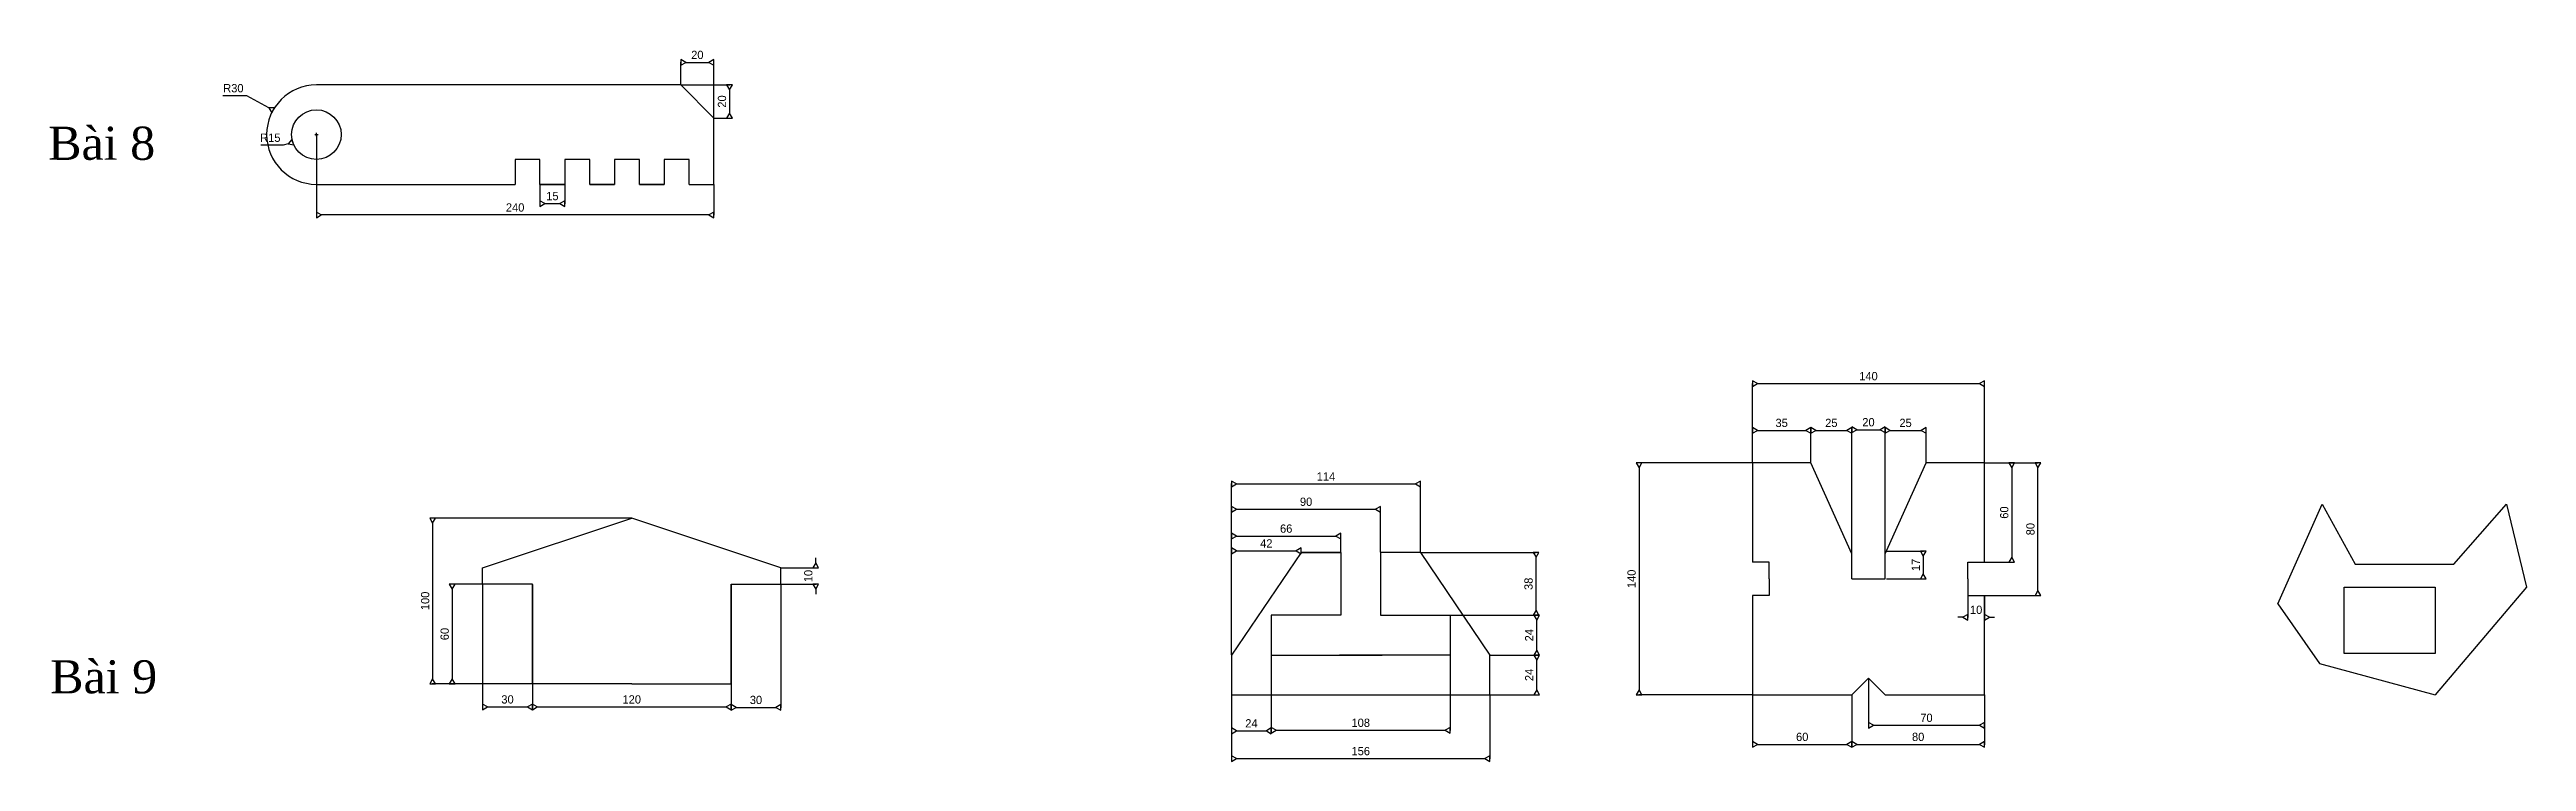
# Model space of a CAD drawing. Header units: inches. Extents: x 90 to 18020, y 90 to 97676.
# Drawn here: x 6148 to 7644, y 95102 to 95532 of the extents above; entities that cross this region are included whole.
import ezdxf

# ---------------------------------------------------------------- set-up
doc = ezdxf.new("R2010")
doc.units = ezdxf.units.IN
doc.header["$MEASUREMENT"] = 0
doc.layers.add('Line1', color=7, linetype='Continuous', lineweight=30)
doc.styles.add('Text1', font='times.ttf')
doc.dimstyles.new('Style1', dxfattribs={"dimtxt": 5, "dimasz": 3, "dimexe": 0.18, "dimexo": 0.0625, "dimgap": 2, "dimtad": 1, "dimtoh": 1, "dimdec": 0, "dimzin": 0, "dimdsep": 46, "dimtxsty": 'Standard', "dimblk": 'DATUMBLANK', "dimcen": 1, "dimadec": 0, "dimazin": 0, "dimtfac": 1, "dimtdec": 0, "dimtofl": 0, "dimtmove": 0, "dimatfit": 1, "dimfxl": 1, "dimtolj": 1, "dimtzin": 0, "dimarcsym": 2})

msp = doc.modelspace()

# ---------------------------------------------------------------- texts
at = {"color": 2, "style": 'Text1'}
for s, p in [('Bài 8', (6147.5, 95465.5)), ('Bài 9', (6148.7, 95143.5))]:
    msp.add_text(s, height=20, dxfattribs=at).set_placement(p)

# ---------------------------------------------------------------- blocks, each defined once
blk = doc.blocks.new('_DatumBlank')
at = {"color": 0, "linetype": 'ByBlock', "lineweight": -2}
for p, q in [((0, 0.58), (-1, 0)), ((-1, 0), (0, -0.58)), ((0, -0.58), (0, 0.58))]:
    blk.add_line(p, q, dxfattribs=at)
blk = doc.blocks.new('*D79')
at = {"color": 0, "lineweight": -2, "transparency": 16777216}
for p, q in [((6610.9, 95222.3), (6610.9, 95225.3)), ((6589.8, 95219.3), (6611.1, 95219.3)), ((6589.8, 95209.3), (6611.1, 95209.3)), ((6610.9, 95206.3), (6610.9, 95203.3))]:
    blk.add_line(p, q, dxfattribs=at)
at = {"layer": 'Defpoints', "color": 0, "transparency": 16777216}
for p in [(6589.8, 95219.3), (6589.8, 95209.3), (6610.9, 95219.3)]:
    blk.add_point(p, dxfattribs=at)
at = {"color": 0, "lineweight": -2, "transparency": 16777216, "xscale": 3, "yscale": 3, "zscale": 3}
for p, rotation in [((6610.9, 95219.3), 270), ((6610.9, 95209.3), 90)]:
    blk.add_blockref('_DatumBlank', p, dxfattribs=dict(at, rotation=rotation))
at = {"color": 0, "transparency": 16777216, "insert": (6606.4, 95214.3), "char_height": 5, "attachment_point": 5, "rotation": 90}
blk.add_mtext('\\A1;10', dxfattribs=at)
blk = doc.blocks.new('*D80')
at = {"color": 0, "lineweight": -2, "transparency": 16777216}
for p, q in [((6559.8, 95209.2), (6559.8, 95134.8)), ((6589.8, 95209.2), (6589.8, 95134.8)), ((6562.8, 95135), (6586.8, 95135))]:
    blk.add_line(p, q, dxfattribs=at)
at = {"layer": 'Defpoints', "color": 0, "transparency": 16777216}
for p in [(6559.8, 95209.3), (6589.8, 95209.3), (6589.8, 95135)]:
    blk.add_point(p, dxfattribs=at)
at = {"color": 0, "lineweight": -2, "transparency": 16777216, "xscale": 3, "yscale": 3, "zscale": 3, "rotation": 180}
blk.add_blockref('_DatumBlank', (6559.8, 95135), dxfattribs=at)
at = {"color": 0, "lineweight": -2, "transparency": 16777216, "xscale": 3, "yscale": 3, "zscale": 3}
blk.add_blockref('_DatumBlank', (6589.8, 95135), dxfattribs=at)
at = {"color": 0, "transparency": 16777216, "insert": (6574.8, 95139.5), "char_height": 5, "attachment_point": 5}
blk.add_mtext('\\A1;30', dxfattribs=at)
blk = doc.blocks.new('*D81')
at = {"color": 0, "lineweight": -2, "transparency": 16777216}
for p, q in [((6439.8, 95149.2), (6439.8, 95135.2)), ((6559.8, 95149.2), (6559.8, 95135.2)), ((6442.8, 95135.3), (6556.8, 95135.3))]:
    blk.add_line(p, q, dxfattribs=at)
at = {"layer": 'Defpoints', "color": 0, "transparency": 16777216}
for p in [(6439.8, 95149.3), (6559.8, 95149.3), (6559.8, 95135.3)]:
    blk.add_point(p, dxfattribs=at)
at = {"color": 0, "lineweight": -2, "transparency": 16777216, "xscale": 3, "yscale": 3, "zscale": 3, "rotation": 180}
blk.add_blockref('_DatumBlank', (6439.8, 95135.3), dxfattribs=at)
at = {"color": 0, "lineweight": -2, "transparency": 16777216, "xscale": 3, "yscale": 3, "zscale": 3}
blk.add_blockref('_DatumBlank', (6559.8, 95135.3), dxfattribs=at)
at = {"color": 0, "transparency": 16777216, "insert": (6499.8, 95139.8), "char_height": 5, "attachment_point": 5}
blk.add_mtext('\\A1;120', dxfattribs=at)
blk = doc.blocks.new('*D82')
at = {"color": 0, "lineweight": -2, "transparency": 16777216}
for p, q in [((6439.7, 95209.3), (6391.2, 95209.3)), ((6391.4, 95206.3), (6391.4, 95152.3)), ((6439.7, 95149.3), (6391.2, 95149.3))]:
    blk.add_line(p, q, dxfattribs=at)
at = {"layer": 'Defpoints', "color": 0, "transparency": 16777216}
for p in [(6439.8, 95209.3), (6391.4, 95149.3), (6439.8, 95149.3)]:
    blk.add_point(p, dxfattribs=at)
at = {"color": 0, "lineweight": -2, "transparency": 16777216, "xscale": 3, "yscale": 3, "zscale": 3}
for p, rotation in [((6391.4, 95209.3), 90), ((6391.4, 95149.3), 270)]:
    blk.add_blockref('_DatumBlank', p, dxfattribs=dict(at, rotation=rotation))
at = {"color": 0, "transparency": 16777216, "insert": (6386.9, 95179.3), "char_height": 5, "attachment_point": 5, "rotation": 90}
blk.add_mtext('\\A1;60', dxfattribs=at)
blk = doc.blocks.new('*D83')
at = {"color": 0, "lineweight": -2, "transparency": 16777216}
for p, q in [((6499.7, 95249.3), (6379.4, 95249.3)), ((6379.6, 95246.3), (6379.6, 95152.3)), ((6499.7, 95149.3), (6379.4, 95149.3))]:
    blk.add_line(p, q, dxfattribs=at)
at = {"layer": 'Defpoints', "color": 0, "transparency": 16777216}
for p in [(6499.8, 95249.3), (6379.6, 95149.3), (6499.8, 95149.3)]:
    blk.add_point(p, dxfattribs=at)
at = {"color": 0, "lineweight": -2, "transparency": 16777216, "xscale": 3, "yscale": 3, "zscale": 3}
for p, rotation in [((6379.6, 95249.3), 90), ((6379.6, 95149.3), 270)]:
    blk.add_blockref('_DatumBlank', p, dxfattribs=dict(at, rotation=rotation))
at = {"color": 0, "transparency": 16777216, "insert": (6375.1, 95199.3), "char_height": 5, "attachment_point": 5, "rotation": 90}
blk.add_mtext('\\A1;100', dxfattribs=at)
blk = doc.blocks.new('*D84')
at = {"color": 0, "lineweight": -2, "transparency": 16777216}
for p, q in [((6409.8, 95209.2), (6409.8, 95135.2)), ((6439.8, 95209.2), (6439.8, 95135.2)), ((6412.8, 95135.3), (6436.8, 95135.3))]:
    blk.add_line(p, q, dxfattribs=at)
at = {"layer": 'Defpoints', "color": 0, "transparency": 16777216}
for p in [(6409.8, 95209.3), (6439.8, 95209.3), (6439.8, 95135.3)]:
    blk.add_point(p, dxfattribs=at)
at = {"color": 0, "lineweight": -2, "transparency": 16777216, "xscale": 3, "yscale": 3, "zscale": 3, "rotation": 180}
blk.add_blockref('_DatumBlank', (6409.8, 95135.3), dxfattribs=at)
at = {"color": 0, "lineweight": -2, "transparency": 16777216, "xscale": 3, "yscale": 3, "zscale": 3}
blk.add_blockref('_DatumBlank', (6439.8, 95135.3), dxfattribs=at)
at = {"color": 0, "transparency": 16777216, "insert": (6424.8, 95139.8), "char_height": 5, "attachment_point": 5}
blk.add_mtext('\\A1;30', dxfattribs=at)
blk = doc.blocks.new('*D85')
at = {"color": 0, "lineweight": -2, "transparency": 16777216}
for p, q in [((6861.9, 95166.7), (6861.9, 95270.1)), ((6864.9, 95269.9), (6972.9, 95269.9)), ((6975.9, 95228.7), (6975.9, 95270.1))]:
    blk.add_line(p, q, dxfattribs=at)
at = {"layer": 'Defpoints', "color": 0, "transparency": 16777216}
for p in [(6975.9, 95269.9), (6975.9, 95228.6), (6861.9, 95166.6)]:
    blk.add_point(p, dxfattribs=at)
at = {"color": 0, "lineweight": -2, "transparency": 16777216, "xscale": 3, "yscale": 3, "zscale": 3, "rotation": 180}
blk.add_blockref('_DatumBlank', (6861.9, 95269.9), dxfattribs=at)
at = {"color": 0, "lineweight": -2, "transparency": 16777216, "xscale": 3, "yscale": 3, "zscale": 3}
blk.add_blockref('_DatumBlank', (6975.9, 95269.9), dxfattribs=at)
at = {"color": 0, "transparency": 16777216, "insert": (6918.9, 95274.4), "char_height": 5, "attachment_point": 5}
blk.add_mtext('\\A1;114', dxfattribs=at)
blk = doc.blocks.new('*D86')
at = {"color": 0, "lineweight": -2, "transparency": 16777216}
for p, q in [((6861.9, 95166.7), (6861.9, 95254.8)), ((6864.9, 95254.6), (6948.9, 95254.6)), ((6951.9, 95228.7), (6951.9, 95254.8))]:
    blk.add_line(p, q, dxfattribs=at)
at = {"layer": 'Defpoints', "color": 0, "transparency": 16777216}
for p in [(6951.9, 95254.6), (6951.9, 95228.6), (6861.9, 95166.6)]:
    blk.add_point(p, dxfattribs=at)
at = {"color": 0, "lineweight": -2, "transparency": 16777216, "xscale": 3, "yscale": 3, "zscale": 3, "rotation": 180}
blk.add_blockref('_DatumBlank', (6861.9, 95254.6), dxfattribs=at)
at = {"color": 0, "lineweight": -2, "transparency": 16777216, "xscale": 3, "yscale": 3, "zscale": 3}
blk.add_blockref('_DatumBlank', (6951.9, 95254.6), dxfattribs=at)
at = {"color": 0, "transparency": 16777216, "insert": (6906.9, 95259.1), "char_height": 5, "attachment_point": 5}
blk.add_mtext('\\A1;90', dxfattribs=at)
blk = doc.blocks.new('*D87')
at = {"color": 0, "lineweight": -2, "transparency": 16777216}
for p, q in [((6861.9, 95166.7), (6861.9, 95238.6)), ((6864.9, 95238.4), (6924.9, 95238.4)), ((6927.9, 95228.7), (6927.9, 95238.6))]:
    blk.add_line(p, q, dxfattribs=at)
at = {"layer": 'Defpoints', "color": 0, "transparency": 16777216}
for p in [(6927.9, 95238.4), (6927.9, 95228.6), (6861.9, 95166.6)]:
    blk.add_point(p, dxfattribs=at)
at = {"color": 0, "lineweight": -2, "transparency": 16777216, "xscale": 3, "yscale": 3, "zscale": 3, "rotation": 180}
blk.add_blockref('_DatumBlank', (6861.9, 95238.4), dxfattribs=at)
at = {"color": 0, "lineweight": -2, "transparency": 16777216, "xscale": 3, "yscale": 3, "zscale": 3}
blk.add_blockref('_DatumBlank', (6927.9, 95238.4), dxfattribs=at)
at = {"color": 0, "transparency": 16777216, "insert": (6894.9, 95242.9), "char_height": 5, "attachment_point": 5}
blk.add_mtext('\\A1;66', dxfattribs=at)
blk = doc.blocks.new('*D88')
at = {"color": 0, "lineweight": -2, "transparency": 16777216}
for p, q in [((6861.9, 95166.7), (6861.9, 95229.7)), ((6864.9, 95229.5), (6900.9, 95229.5)), ((6903.9, 95228.7), (6903.9, 95229.7))]:
    blk.add_line(p, q, dxfattribs=at)
at = {"layer": 'Defpoints', "color": 0, "transparency": 16777216}
for p in [(6903.9, 95229.5), (6903.9, 95228.6), (6861.9, 95166.6)]:
    blk.add_point(p, dxfattribs=at)
at = {"color": 0, "lineweight": -2, "transparency": 16777216, "xscale": 3, "yscale": 3, "zscale": 3, "rotation": 180}
blk.add_blockref('_DatumBlank', (6861.9, 95229.5), dxfattribs=at)
at = {"color": 0, "lineweight": -2, "transparency": 16777216, "xscale": 3, "yscale": 3, "zscale": 3}
blk.add_blockref('_DatumBlank', (6903.9, 95229.5), dxfattribs=at)
at = {"color": 0, "transparency": 16777216, "insert": (6882.9, 95234), "char_height": 5, "attachment_point": 5}
blk.add_mtext('\\A1;42', dxfattribs=at)
blk = doc.blocks.new('*D89')
at = {"color": 0, "lineweight": -2, "transparency": 16777216}
for p, q in [((6885.9, 95166.6), (6885.9, 95120.7)), ((6861.9, 95142.6), (6861.9, 95120.7)), ((6864.9, 95120.9), (6882.9, 95120.9))]:
    blk.add_line(p, q, dxfattribs=at)
at = {"layer": 'Defpoints', "color": 0, "transparency": 16777216}
for p in [(6885.9, 95166.6), (6861.9, 95142.6), (6885.9, 95120.9)]:
    blk.add_point(p, dxfattribs=at)
at = {"color": 0, "lineweight": -2, "transparency": 16777216, "xscale": 3, "yscale": 3, "zscale": 3, "rotation": 180}
blk.add_blockref('_DatumBlank', (6861.9, 95120.9), dxfattribs=at)
at = {"color": 0, "lineweight": -2, "transparency": 16777216, "xscale": 3, "yscale": 3, "zscale": 3}
blk.add_blockref('_DatumBlank', (6885.9, 95120.9), dxfattribs=at)
at = {"color": 0, "transparency": 16777216, "insert": (6873.9, 95125.4), "char_height": 5, "attachment_point": 5}
blk.add_mtext('\\A1;24', dxfattribs=at)
blk = doc.blocks.new('*D90')
at = {"color": 0, "lineweight": -2, "transparency": 16777216}
for p, q in [((6885.9, 95166.6), (6885.9, 95121.1)), ((6993.9, 95166.6), (6993.9, 95121.1)), ((6888.9, 95121.2), (6990.9, 95121.2))]:
    blk.add_line(p, q, dxfattribs=at)
at = {"layer": 'Defpoints', "color": 0, "transparency": 16777216}
for p in [(6885.9, 95166.6), (6993.9, 95166.6), (6993.9, 95121.2)]:
    blk.add_point(p, dxfattribs=at)
at = {"color": 0, "lineweight": -2, "transparency": 16777216, "xscale": 3, "yscale": 3, "zscale": 3, "rotation": 180}
blk.add_blockref('_DatumBlank', (6885.9, 95121.2), dxfattribs=at)
at = {"color": 0, "lineweight": -2, "transparency": 16777216, "xscale": 3, "yscale": 3, "zscale": 3}
blk.add_blockref('_DatumBlank', (6993.9, 95121.2), dxfattribs=at)
at = {"color": 0, "transparency": 16777216, "insert": (6939.9, 95125.7), "char_height": 5, "attachment_point": 5}
blk.add_mtext('\\A1;108', dxfattribs=at)
blk = doc.blocks.new('*D91')
at = {"color": 0, "lineweight": -2, "transparency": 16777216}
for p, q in [((6861.9, 95142.6), (6861.9, 95103.9)), ((7017.9, 95142.6), (7017.9, 95103.9)), ((6864.9, 95104.1), (7014.9, 95104.1))]:
    blk.add_line(p, q, dxfattribs=at)
at = {"layer": 'Defpoints', "color": 0, "transparency": 16777216}
for p in [(6861.9, 95142.6), (7017.9, 95142.6), (7017.9, 95104.1)]:
    blk.add_point(p, dxfattribs=at)
at = {"color": 0, "lineweight": -2, "transparency": 16777216, "xscale": 3, "yscale": 3, "zscale": 3, "rotation": 180}
blk.add_blockref('_DatumBlank', (6861.9, 95104.1), dxfattribs=at)
at = {"color": 0, "lineweight": -2, "transparency": 16777216, "xscale": 3, "yscale": 3, "zscale": 3}
blk.add_blockref('_DatumBlank', (7017.9, 95104.1), dxfattribs=at)
at = {"color": 0, "transparency": 16777216, "insert": (6939.9, 95108.6), "char_height": 5, "attachment_point": 5}
blk.add_mtext('\\A1;156', dxfattribs=at)
blk = doc.blocks.new('*D92')
at = {"color": 0, "lineweight": -2, "transparency": 16777216}
for p, q in [((7018, 95166.6), (7046.3, 95166.6)), ((7046.1, 95145.6), (7046.1, 95163.6)), ((7018, 95142.6), (7046.3, 95142.6))]:
    blk.add_line(p, q, dxfattribs=at)
at = {"layer": 'Defpoints', "color": 0, "transparency": 16777216}
for p in [(7017.9, 95166.6), (7046.1, 95166.6), (7017.9, 95142.6)]:
    blk.add_point(p, dxfattribs=at)
at = {"color": 0, "lineweight": -2, "transparency": 16777216, "xscale": 3, "yscale": 3, "zscale": 3}
for p, rotation in [((7046.1, 95166.6), 90), ((7046.1, 95142.6), 270)]:
    blk.add_blockref('_DatumBlank', p, dxfattribs=dict(at, rotation=rotation))
at = {"color": 0, "transparency": 16777216, "insert": (7041.6, 95154.6), "char_height": 5, "attachment_point": 5, "rotation": 90}
blk.add_mtext('\\A1;24', dxfattribs=at)
blk = doc.blocks.new('*D93')
at = {"color": 0, "lineweight": -2, "transparency": 16777216}
for p, q in [((6994, 95190.6), (7046.3, 95190.6)), ((7046.1, 95169.6), (7046.1, 95187.6)), ((7018, 95166.6), (7046.3, 95166.6))]:
    blk.add_line(p, q, dxfattribs=at)
at = {"layer": 'Defpoints', "color": 0, "transparency": 16777216}
for p in [(6993.9, 95190.6), (7046.1, 95190.6), (7017.9, 95166.6)]:
    blk.add_point(p, dxfattribs=at)
at = {"color": 0, "lineweight": -2, "transparency": 16777216, "xscale": 3, "yscale": 3, "zscale": 3}
for p, rotation in [((7046.1, 95190.6), 90), ((7046.1, 95166.6), 270)]:
    blk.add_blockref('_DatumBlank', p, dxfattribs=dict(at, rotation=rotation))
at = {"color": 0, "transparency": 16777216, "insert": (7041.6, 95178.6), "char_height": 5, "attachment_point": 5, "rotation": 90}
blk.add_mtext('\\A1;24', dxfattribs=at)
blk = doc.blocks.new('*D94')
at = {"color": 0, "lineweight": -2, "transparency": 16777216}
for p, q in [((6976, 95228.6), (7045.8, 95228.6)), ((7045.7, 95193.6), (7045.7, 95225.6)), ((6994, 95190.6), (7045.8, 95190.6))]:
    blk.add_line(p, q, dxfattribs=at)
at = {"layer": 'Defpoints', "color": 0, "transparency": 16777216}
for p in [(6975.9, 95228.6), (7045.7, 95228.6), (6993.9, 95190.6)]:
    blk.add_point(p, dxfattribs=at)
at = {"color": 0, "lineweight": -2, "transparency": 16777216, "xscale": 3, "yscale": 3, "zscale": 3}
for p, rotation in [((7045.7, 95228.6), 90), ((7045.7, 95190.6), 270)]:
    blk.add_blockref('_DatumBlank', p, dxfattribs=dict(at, rotation=rotation))
at = {"color": 0, "transparency": 16777216, "insert": (7041.2, 95209.6), "char_height": 5, "attachment_point": 5, "rotation": 90}
blk.add_mtext('\\A1;38', dxfattribs=at)
blk = doc.blocks.new('*D95')
at = {"color": 0, "lineweight": -2, "transparency": 16777216}
for p, q in [((7176.4, 95142.6), (7176.4, 95112.5)), ((7236.4, 95142.6), (7236.4, 95112.5)), ((7179.4, 95112.7), (7233.4, 95112.7))]:
    blk.add_line(p, q, dxfattribs=at)
at = {"layer": 'Defpoints', "color": 0, "transparency": 16777216}
for p in [(7176.4, 95142.6), (7236.4, 95142.6), (7236.4, 95112.7)]:
    blk.add_point(p, dxfattribs=at)
at = {"color": 0, "lineweight": -2, "transparency": 16777216, "xscale": 3, "yscale": 3, "zscale": 3, "rotation": 180}
blk.add_blockref('_DatumBlank', (7176.4, 95112.7), dxfattribs=at)
at = {"color": 0, "lineweight": -2, "transparency": 16777216, "xscale": 3, "yscale": 3, "zscale": 3}
blk.add_blockref('_DatumBlank', (7236.4, 95112.7), dxfattribs=at)
at = {"color": 0, "transparency": 16777216, "insert": (7206.4, 95117.2), "char_height": 5, "attachment_point": 5}
blk.add_mtext('\\A1;60', dxfattribs=at)
blk = doc.blocks.new('*D96')
at = {"color": 0, "lineweight": -2, "transparency": 16777216}
for p, q in [((7236.4, 95142.6), (7236.4, 95112.5)), ((7316.4, 95142.6), (7316.4, 95112.5)), ((7239.4, 95112.7), (7313.4, 95112.7))]:
    blk.add_line(p, q, dxfattribs=at)
at = {"layer": 'Defpoints', "color": 0, "transparency": 16777216}
for p in [(7236.4, 95142.6), (7316.4, 95142.6), (7316.4, 95112.7)]:
    blk.add_point(p, dxfattribs=at)
at = {"color": 0, "lineweight": -2, "transparency": 16777216, "xscale": 3, "yscale": 3, "zscale": 3, "rotation": 180}
blk.add_blockref('_DatumBlank', (7236.4, 95112.7), dxfattribs=at)
at = {"color": 0, "lineweight": -2, "transparency": 16777216, "xscale": 3, "yscale": 3, "zscale": 3}
blk.add_blockref('_DatumBlank', (7316.4, 95112.7), dxfattribs=at)
at = {"color": 0, "transparency": 16777216, "insert": (7276.4, 95117.2), "char_height": 5, "attachment_point": 5}
blk.add_mtext('\\A1;80', dxfattribs=at)
blk = doc.blocks.new('*D97')
at = {"color": 0, "lineweight": -2, "transparency": 16777216}
for p, q in [((7246.4, 95152.6), (7246.4, 95124)), ((7316.4, 95142.6), (7316.4, 95124)), ((7249.4, 95124.2), (7313.4, 95124.2))]:
    blk.add_line(p, q, dxfattribs=at)
at = {"layer": 'Defpoints', "color": 0, "transparency": 16777216}
for p in [(7246.4, 95152.6), (7316.4, 95142.6), (7316.4, 95124.2)]:
    blk.add_point(p, dxfattribs=at)
at = {"color": 0, "lineweight": -2, "transparency": 16777216, "xscale": 3, "yscale": 3, "zscale": 3, "rotation": 180}
blk.add_blockref('_DatumBlank', (7246.4, 95124.2), dxfattribs=at)
at = {"color": 0, "lineweight": -2, "transparency": 16777216, "xscale": 3, "yscale": 3, "zscale": 3}
blk.add_blockref('_DatumBlank', (7316.4, 95124.2), dxfattribs=at)
at = {"color": 0, "transparency": 16777216, "insert": (7281.4, 95128.7), "char_height": 5, "attachment_point": 5}
blk.add_mtext('\\A1;70', dxfattribs=at)
blk = doc.blocks.new('*D98')
at = {"color": 0, "lineweight": -2, "transparency": 16777216}
for p, q in [((7176.3, 95282.6), (7107.7, 95282.6)), ((7107.9, 95279.6), (7107.9, 95145.6)), ((7176.3, 95142.6), (7107.7, 95142.6))]:
    blk.add_line(p, q, dxfattribs=at)
at = {"layer": 'Defpoints', "color": 0, "transparency": 16777216}
for p in [(7176.4, 95282.6), (7107.9, 95142.6), (7176.4, 95142.6)]:
    blk.add_point(p, dxfattribs=at)
at = {"color": 0, "lineweight": -2, "transparency": 16777216, "xscale": 3, "yscale": 3, "zscale": 3}
for p, rotation in [((7107.9, 95282.6), 90), ((7107.9, 95142.6), 270)]:
    blk.add_blockref('_DatumBlank', p, dxfattribs=dict(at, rotation=rotation))
at = {"color": 0, "transparency": 16777216, "insert": (7103.4, 95212.6), "char_height": 5, "attachment_point": 5, "rotation": 90}
blk.add_mtext('\\A1;140', dxfattribs=at)
blk = doc.blocks.new('*D99')
at = {"color": 0, "lineweight": -2, "transparency": 16777216}
for p, q in [((7176.4, 95282.7), (7176.4, 95330.6)), ((7179.4, 95330.4), (7313.4, 95330.4)), ((7316.4, 95282.7), (7316.4, 95330.6))]:
    blk.add_line(p, q, dxfattribs=at)
at = {"layer": 'Defpoints', "color": 0, "transparency": 16777216}
for p in [(7316.4, 95330.4), (7176.4, 95282.6), (7316.4, 95282.6)]:
    blk.add_point(p, dxfattribs=at)
at = {"color": 0, "lineweight": -2, "transparency": 16777216, "xscale": 3, "yscale": 3, "zscale": 3, "rotation": 180}
blk.add_blockref('_DatumBlank', (7176.4, 95330.4), dxfattribs=at)
at = {"color": 0, "lineweight": -2, "transparency": 16777216, "xscale": 3, "yscale": 3, "zscale": 3}
blk.add_blockref('_DatumBlank', (7316.4, 95330.4), dxfattribs=at)
at = {"color": 0, "transparency": 16777216, "insert": (7246.4, 95334.9), "char_height": 5, "attachment_point": 5}
blk.add_mtext('\\A1;140', dxfattribs=at)
blk = doc.blocks.new('*D100')
at = {"color": 0, "lineweight": -2, "transparency": 16777216}
for p, q in [((7236.4, 95227.7), (7236.4, 95302.8)), ((7239.4, 95302.6), (7253.4, 95302.6)), ((7256.4, 95227.7), (7256.4, 95302.8))]:
    blk.add_line(p, q, dxfattribs=at)
at = {"layer": 'Defpoints', "color": 0, "transparency": 16777216}
for p in [(7256.4, 95302.6), (7236.4, 95227.6), (7256.4, 95227.6)]:
    blk.add_point(p, dxfattribs=at)
at = {"color": 0, "lineweight": -2, "transparency": 16777216, "xscale": 3, "yscale": 3, "zscale": 3, "rotation": 180}
blk.add_blockref('_DatumBlank', (7236.4, 95302.6), dxfattribs=at)
at = {"color": 0, "lineweight": -2, "transparency": 16777216, "xscale": 3, "yscale": 3, "zscale": 3}
blk.add_blockref('_DatumBlank', (7256.4, 95302.6), dxfattribs=at)
at = {"color": 0, "transparency": 16777216, "insert": (7246.4, 95307.1), "char_height": 5, "attachment_point": 5}
blk.add_mtext('\\A1;20', dxfattribs=at)
blk = doc.blocks.new('*D101')
at = {"color": 0, "lineweight": -2, "transparency": 16777216}
for p, q in [((7176.4, 95282.7), (7176.4, 95302.4)), ((7179.4, 95302.2), (7208.6, 95302.2)), ((7211.6, 95282.7), (7211.6, 95302.4))]:
    blk.add_line(p, q, dxfattribs=at)
at = {"layer": 'Defpoints', "color": 0, "transparency": 16777216}
for p in [(7211.6, 95302.2), (7176.4, 95282.6), (7211.6, 95282.6)]:
    blk.add_point(p, dxfattribs=at)
at = {"color": 0, "lineweight": -2, "transparency": 16777216, "xscale": 3, "yscale": 3, "zscale": 3, "rotation": 180}
blk.add_blockref('_DatumBlank', (7176.4, 95302.2), dxfattribs=at)
at = {"color": 0, "lineweight": -2, "transparency": 16777216, "xscale": 3, "yscale": 3, "zscale": 3}
blk.add_blockref('_DatumBlank', (7211.6, 95302.2), dxfattribs=at)
at = {"color": 0, "transparency": 16777216, "insert": (7194, 95306.7), "char_height": 5, "attachment_point": 5}
blk.add_mtext('\\A1;35', dxfattribs=at)
blk = doc.blocks.new('*D102')
at = {"color": 0, "lineweight": -2, "transparency": 16777216}
for p, q in [((7211.6, 95282.7), (7211.6, 95302.4)), ((7214.6, 95302.2), (7233.4, 95302.2)), ((7236.4, 95212.7), (7236.4, 95302.4))]:
    blk.add_line(p, q, dxfattribs=at)
at = {"layer": 'Defpoints', "color": 0, "transparency": 16777216}
for p in [(7236.4, 95302.2), (7211.6, 95282.6), (7236.4, 95212.6)]:
    blk.add_point(p, dxfattribs=at)
at = {"color": 0, "lineweight": -2, "transparency": 16777216, "xscale": 3, "yscale": 3, "zscale": 3, "rotation": 180}
blk.add_blockref('_DatumBlank', (7211.6, 95302.2), dxfattribs=at)
at = {"color": 0, "lineweight": -2, "transparency": 16777216, "xscale": 3, "yscale": 3, "zscale": 3}
blk.add_blockref('_DatumBlank', (7236.4, 95302.2), dxfattribs=at)
at = {"color": 0, "transparency": 16777216, "insert": (7224, 95306.7), "char_height": 5, "attachment_point": 5}
blk.add_mtext('\\A1;25', dxfattribs=at)
blk = doc.blocks.new('*D103')
at = {"color": 0, "lineweight": -2, "transparency": 16777216}
for p, q in [((7256.4, 95212.7), (7256.4, 95302.4)), ((7259.4, 95302.2), (7278.2, 95302.2)), ((7281.2, 95282.7), (7281.2, 95302.4))]:
    blk.add_line(p, q, dxfattribs=at)
at = {"layer": 'Defpoints', "color": 0, "transparency": 16777216}
for p in [(7281.2, 95302.2), (7281.2, 95282.6), (7256.4, 95212.6)]:
    blk.add_point(p, dxfattribs=at)
at = {"color": 0, "lineweight": -2, "transparency": 16777216, "xscale": 3, "yscale": 3, "zscale": 3, "rotation": 180}
blk.add_blockref('_DatumBlank', (7256.4, 95302.2), dxfattribs=at)
at = {"color": 0, "lineweight": -2, "transparency": 16777216, "xscale": 3, "yscale": 3, "zscale": 3}
blk.add_blockref('_DatumBlank', (7281.2, 95302.2), dxfattribs=at)
at = {"color": 0, "transparency": 16777216, "insert": (7268.8, 95306.7), "char_height": 5, "attachment_point": 5}
blk.add_mtext('\\A1;25', dxfattribs=at)
blk = doc.blocks.new('*D104')
at = {"color": 0, "lineweight": -2, "transparency": 16777216}
for p, q in [((7316.4, 95282.6), (7333.1, 95282.6)), ((7332.9, 95279.6), (7332.9, 95225.6)), ((7316.4, 95222.6), (7333.1, 95222.6))]:
    blk.add_line(p, q, dxfattribs=at)
at = {"layer": 'Defpoints', "color": 0, "transparency": 16777216}
for p in [(7316.4, 95282.6), (7316.4, 95222.6), (7332.9, 95222.6)]:
    blk.add_point(p, dxfattribs=at)
at = {"color": 0, "lineweight": -2, "transparency": 16777216, "xscale": 3, "yscale": 3, "zscale": 3}
for p, rotation in [((7332.9, 95282.6), 90), ((7332.9, 95222.6), 270)]:
    blk.add_blockref('_DatumBlank', p, dxfattribs=dict(at, rotation=rotation))
at = {"color": 0, "transparency": 16777216, "insert": (7328.4, 95252.6), "char_height": 5, "attachment_point": 5, "rotation": 90}
blk.add_mtext('\\A1;60', dxfattribs=at)
blk = doc.blocks.new('*D105')
at = {"color": 0, "lineweight": -2, "transparency": 16777216}
for p, q in [((7306.4, 95202.6), (7306.4, 95189.2)), ((7316.4, 95202.6), (7316.4, 95189.2)), ((7303.4, 95189.4), (7300.4, 95189.4)), ((7319.4, 95189.4), (7322.4, 95189.4))]:
    blk.add_line(p, q, dxfattribs=at)
at = {"layer": 'Defpoints', "color": 0, "transparency": 16777216}
for p in [(7306.4, 95202.6), (7316.4, 95202.6), (7316.4, 95189.4)]:
    blk.add_point(p, dxfattribs=at)
at = {"color": 0, "lineweight": -2, "transparency": 16777216, "xscale": 3, "yscale": 3, "zscale": 3}
blk.add_blockref('_DatumBlank', (7306.4, 95189.4), dxfattribs=at)
at = {"color": 0, "lineweight": -2, "transparency": 16777216, "xscale": 3, "yscale": 3, "zscale": 3, "rotation": 180}
blk.add_blockref('_DatumBlank', (7316.4, 95189.4), dxfattribs=at)
at = {"color": 0, "transparency": 16777216, "insert": (7311.4, 95193.9), "char_height": 5, "attachment_point": 5}
blk.add_mtext('\\A1;10', dxfattribs=at)
blk = doc.blocks.new('*D106')
at = {"color": 0, "lineweight": -2, "transparency": 16777216}
for p, q in [((7257.2, 95229.3), (7279.7, 95229.3)), ((7279.5, 95226.3), (7279.5, 95215.6)), ((7257.2, 95212.6), (7279.7, 95212.6))]:
    blk.add_line(p, q, dxfattribs=at)
at = {"layer": 'Defpoints', "color": 0, "transparency": 16777216}
for p in [(7257.2, 95229.3), (7257.2, 95212.6), (7279.5, 95212.6)]:
    blk.add_point(p, dxfattribs=at)
at = {"color": 0, "lineweight": -2, "transparency": 16777216, "xscale": 3, "yscale": 3, "zscale": 3}
for p, rotation in [((7279.5, 95229.3), 90), ((7279.5, 95212.6), 270)]:
    blk.add_blockref('_DatumBlank', p, dxfattribs=dict(at, rotation=rotation))
at = {"color": 0, "transparency": 16777216, "insert": (7275, 95221), "char_height": 5, "attachment_point": 5, "rotation": 90}
blk.add_mtext('\\A1;17', dxfattribs=at)
blk = doc.blocks.new('*D107')
at = {"color": 0, "lineweight": -2, "transparency": 16777216}
for p, q in [((7316.5, 95282.6), (7348.9, 95282.6)), ((7348.7, 95205.6), (7348.7, 95279.6)), ((7306.4, 95202.6), (7348.9, 95202.6))]:
    blk.add_line(p, q, dxfattribs=at)
at = {"layer": 'Defpoints', "color": 0, "transparency": 16777216}
for p in [(7316.4, 95282.6), (7348.7, 95282.6), (7306.4, 95202.6)]:
    blk.add_point(p, dxfattribs=at)
at = {"color": 0, "lineweight": -2, "transparency": 16777216, "xscale": 3, "yscale": 3, "zscale": 3}
for p, rotation in [((7348.7, 95282.6), 90), ((7348.7, 95202.6), 270)]:
    blk.add_blockref('_DatumBlank', p, dxfattribs=dict(at, rotation=rotation))
at = {"color": 0, "transparency": 16777216, "insert": (7344.2, 95242.6), "char_height": 5, "attachment_point": 5, "rotation": 90}
blk.add_mtext('\\A1;80', dxfattribs=at)
blk = doc.blocks.new('*D73')
at = {"color": 0, "lineweight": -2, "transparency": 16777216}
for p, q in [((6529.4, 95510.8), (6529.4, 95524.4)), ((6532.4, 95524.3), (6546.4, 95524.3)), ((6549.4, 95490.8), (6549.4, 95524.4))]:
    blk.add_line(p, q, dxfattribs=at)
at = {"layer": 'Defpoints', "color": 0, "transparency": 16777216}
for p in [(6549.4, 95524.3), (6529.4, 95510.7), (6549.4, 95490.7)]:
    blk.add_point(p, dxfattribs=at)
at = {"color": 0, "lineweight": -2, "transparency": 16777216, "xscale": 3, "yscale": 3, "zscale": 3, "rotation": 180}
blk.add_blockref('_DatumBlank', (6529.4, 95524.3), dxfattribs=at)
at = {"color": 0, "lineweight": -2, "transparency": 16777216, "xscale": 3, "yscale": 3, "zscale": 3}
blk.add_blockref('_DatumBlank', (6549.4, 95524.3), dxfattribs=at)
at = {"color": 0, "transparency": 16777216, "insert": (6539.4, 95528.8), "char_height": 5, "attachment_point": 5}
blk.add_mtext('\\A1;20', dxfattribs=at)
blk = doc.blocks.new('*D74')
at = {"color": 0, "lineweight": -2, "transparency": 16777216}
for p, q in [((6529.5, 95510.7), (6559, 95510.7)), ((6558.8, 95507.7), (6558.8, 95493.7)), ((6549.5, 95490.7), (6559, 95490.7))]:
    blk.add_line(p, q, dxfattribs=at)
at = {"layer": 'Defpoints', "color": 0, "transparency": 16777216}
for p in [(6529.4, 95510.7), (6549.4, 95490.7), (6558.8, 95490.7)]:
    blk.add_point(p, dxfattribs=at)
at = {"color": 0, "lineweight": -2, "transparency": 16777216, "xscale": 3, "yscale": 3, "zscale": 3}
for p, rotation in [((6558.8, 95510.7), 90), ((6558.8, 95490.7), 270)]:
    blk.add_blockref('_DatumBlank', p, dxfattribs=dict(at, rotation=rotation))
at = {"color": 0, "transparency": 16777216, "insert": (6554.3, 95500.7), "char_height": 5, "attachment_point": 5, "rotation": 90}
blk.add_mtext('\\A1;20', dxfattribs=at)
blk = doc.blocks.new('*D75')
at = {"color": 0, "lineweight": -2, "transparency": 16777216}
for p, q in [((6267.5, 95504.2), (6253, 95504.2)), ((6280.7, 95496.9), (6267.5, 95504.2)), ((6308.4, 95480.7), (6310.4, 95480.7)), ((6309.4, 95479.7), (6309.4, 95481.7))]:
    blk.add_line(p, q, dxfattribs=at)
at = {"layer": 'Defpoints', "color": 0, "transparency": 16777216}
for p in [(6283.3, 95495.4), (6309.4, 95480.7)]:
    blk.add_point(p, dxfattribs=at)
at = {"color": 0, "lineweight": -2, "transparency": 16777216, "xscale": 3, "yscale": 3, "zscale": 3, "rotation": 330.6977029228129}
blk.add_blockref('_DatumBlank', (6283.3, 95495.4), dxfattribs=at)
at = {"color": 0, "transparency": 16777216, "insert": (6259.3, 95508.7), "char_height": 5, "attachment_point": 5}
blk.add_mtext('\\A1;R30', dxfattribs=at)
blk = doc.blocks.new('*D76')
at = {"color": 0, "lineweight": -2, "transparency": 16777216}
for p, q in [((6308.4, 95480.7), (6310.4, 95480.7)), ((6309.4, 95479.7), (6309.4, 95481.7)), ((6289.4, 95474.3), (6275.8, 95474.3)), ((6292.3, 95475.2), (6289.4, 95474.3))]:
    blk.add_line(p, q, dxfattribs=at)
at = {"layer": 'Defpoints', "color": 0, "transparency": 16777216}
for p in [(6295.2, 95476.1), (6309.4, 95480.7)]:
    blk.add_point(p, dxfattribs=at)
at = {"color": 0, "lineweight": -2, "transparency": 16777216, "xscale": 3, "yscale": 3, "zscale": 3, "rotation": 17.78978224524633}
blk.add_blockref('_DatumBlank', (6295.2, 95476.1), dxfattribs=at)
at = {"color": 0, "transparency": 16777216, "insert": (6281.6, 95478.8), "char_height": 5, "attachment_point": 5}
blk.add_mtext('\\A1;R15', dxfattribs=at)
blk = doc.blocks.new('*D77')
at = {"color": 0, "lineweight": -2, "transparency": 16777216}
for p, q in [((6309.4, 95480.7), (6309.4, 95432.1)), ((6549.4, 95450.7), (6549.4, 95432.1)), ((6546.4, 95432.2), (6312.4, 95432.2))]:
    blk.add_line(p, q, dxfattribs=at)
at = {"layer": 'Defpoints', "color": 0, "transparency": 16777216}
for p in [(6309.4, 95480.7), (6549.4, 95450.7), (6309.4, 95432.2)]:
    blk.add_point(p, dxfattribs=at)
at = {"color": 0, "lineweight": -2, "transparency": 16777216, "xscale": 3, "yscale": 3, "zscale": 3, "rotation": 180}
blk.add_blockref('_DatumBlank', (6309.4, 95432.2), dxfattribs=at)
at = {"color": 0, "lineweight": -2, "transparency": 16777216, "xscale": 3, "yscale": 3, "zscale": 3}
blk.add_blockref('_DatumBlank', (6549.4, 95432.2), dxfattribs=at)
at = {"color": 0, "transparency": 16777216, "insert": (6429.4, 95436.7), "char_height": 5, "attachment_point": 5}
blk.add_mtext('\\A1;240', dxfattribs=at)
blk = doc.blocks.new('*D78')
at = {"color": 0, "lineweight": -2, "transparency": 16777216}
for p, q in [((6444.4, 95450.7), (6444.4, 95439)), ((6459.4, 95450.7), (6459.4, 95439)), ((6447.4, 95439.1), (6456.4, 95439.1))]:
    blk.add_line(p, q, dxfattribs=at)
at = {"layer": 'Defpoints', "color": 0, "transparency": 16777216}
for p in [(6444.4, 95450.7), (6459.4, 95450.7), (6459.4, 95439.1)]:
    blk.add_point(p, dxfattribs=at)
at = {"color": 0, "lineweight": -2, "transparency": 16777216, "xscale": 3, "yscale": 3, "zscale": 3, "rotation": 180}
blk.add_blockref('_DatumBlank', (6444.4, 95439.1), dxfattribs=at)
at = {"color": 0, "lineweight": -2, "transparency": 16777216, "xscale": 3, "yscale": 3, "zscale": 3}
blk.add_blockref('_DatumBlank', (6459.4, 95439.1), dxfattribs=at)
at = {"color": 0, "transparency": 16777216, "insert": (6451.9, 95443.6), "char_height": 5, "attachment_point": 5}
blk.add_mtext('\\A1;15', dxfattribs=at)

# ---------------------------------------------------------------- dimensions: what is measured, and where the dimension line sits
for base, p1, p2, picture, middle in [((6549.4, 95524.3), (6529.4, 95510.7), (6549.4, 95490.7), '*D73', (6539.4, 95528.8)), ((6309.4, 95432.2), (6549.4, 95450.7), (6309.4, 95480.7), '*D77', (6429.4, 95436.7)), ((6459.4, 95439.1), (6444.4, 95450.7), (6459.4, 95450.7), '*D78', (6451.9, 95443.6)), ((7316.4, 95330.4), (7176.4, 95282.6), (7316.4, 95282.6), '*D99', (7246.4, 95334.9)), ((7211.6, 95302.2), (7176.4, 95282.6), (7211.6, 95282.6), '*D101', (7194, 95306.7)), ((7236.4, 95302.2), (7211.6, 95282.6), (7236.4, 95212.6), '*D102', (7224, 95306.7)), ((7256.4, 95302.6), (7236.4, 95227.6), (7256.4, 95227.6), '*D100', (7246.4, 95307.1)), ((7281.2, 95302.2), (7256.4, 95212.6), (7281.2, 95282.6), '*D103', (7268.8, 95306.7)), ((6975.9, 95269.9), (6861.9, 95166.6), (6975.9, 95228.6), '*D85', (6918.9, 95274.4)), ((6951.9, 95254.6), (6861.9, 95166.6), (6951.9, 95228.6), '*D86', (6906.9, 95259.1)), ((6927.9, 95238.4), (6861.9, 95166.6), (6927.9, 95228.6), '*D87', (6894.9, 95242.9)), ((6903.9, 95229.5), (6861.9, 95166.6), (6903.9, 95228.6), '*D88', (6882.9, 95234)), ((6439.8, 95135.3), (6409.8, 95209.3), (6439.8, 95209.3), '*D84', (6424.8, 95139.8)), ((6589.8, 95135), (6559.8, 95209.3), (6589.8, 95209.3), '*D80', (6574.8, 95139.5)), ((7316.4, 95189.4), (7306.4, 95202.6), (7316.4, 95202.6), '*D105', (7311.4, 95193.9)), ((6885.9, 95120.9), (6861.9, 95142.6), (6885.9, 95166.6), '*D89', (6873.9, 95125.4)), ((6993.9, 95121.2), (6885.9, 95166.6), (6993.9, 95166.6), '*D90', (6939.9, 95125.7)), ((6559.8, 95135.3), (6439.8, 95149.3), (6559.8, 95149.3), '*D81', (6499.8, 95139.8)), ((7316.4, 95124.2), (7246.4, 95152.6), (7316.4, 95142.6), '*D97', (7281.4, 95128.7)), ((7017.9, 95104.1), (6861.9, 95142.6), (7017.9, 95142.6), '*D91', (6939.9, 95108.6)), ((7236.4, 95112.7), (7176.4, 95142.6), (7236.4, 95142.6), '*D95', (7206.4, 95117.2)), ((7316.4, 95112.7), (7236.4, 95142.6), (7316.4, 95142.6), '*D96', (7276.4, 95117.2))]:
    dim = msp.add_linear_dim(base=base, p1=p1, p2=p2, dimstyle='Style1')
    dim.commit()
    dim.dimension.update_dxf_attribs({"geometry": picture, "text_midpoint": middle})
dim = msp.add_radius_dim(center=(6309.4, 95480.7), mpoint=(6283.3, 95495.4), dimstyle='Style1')
dim.commit()
dim.dimension.update_dxf_attribs({"geometry": '*D75', "text_midpoint": (6259.3, 95504.2), "dimtype": 164})
for base, p1, p2, picture, middle in [((6558.8, 95490.7), (6529.4, 95510.7), (6549.4, 95490.7), '*D74', (6554.3, 95500.7)), ((7107.9, 95142.6), (7176.4, 95282.6), (7176.4, 95142.6), '*D98', (7103.4, 95212.6)), ((7348.7, 95282.6), (7306.4, 95202.6), (7316.4, 95282.6), '*D107', (7344.2, 95242.6)), ((7332.9, 95222.6), (7316.4, 95282.6), (7316.4, 95222.6), '*D104', (7328.4, 95252.6)), ((6379.6, 95149.3), (6499.8, 95249.3), (6499.8, 95149.3), '*D83', (6375.1, 95199.3)), ((6610.9, 95219.3), (6589.8, 95209.3), (6589.8, 95219.3), '*D79', (6606.4, 95214.3)), ((7045.7, 95228.6), (6993.9, 95190.6), (6975.9, 95228.6), '*D94', (7041.2, 95209.6)), ((7279.5, 95212.6), (7257.2, 95229.3), (7257.2, 95212.6), '*D106', (7275, 95221)), ((6391.4, 95149.3), (6439.8, 95209.3), (6439.8, 95149.3), '*D82', (6386.9, 95179.3)), ((7046.1, 95190.6), (7017.9, 95166.6), (6993.9, 95190.6), '*D93', (7041.6, 95178.6)), ((7046.1, 95166.6), (7017.9, 95142.6), (7017.9, 95166.6), '*D92', (7041.6, 95154.6))]:
    dim = msp.add_linear_dim(base=base, p1=p1, p2=p2, angle=90, dimstyle='Style1')
    dim.commit()
    dim.dimension.update_dxf_attribs({"geometry": picture, "text_midpoint": middle})
dim = msp.add_radius_dim(center=(6309.4, 95480.7), mpoint=(6295.2, 95476.1), dimstyle='Style1')
dim.commit()
dim.dimension.update_dxf_attribs({"geometry": '*D76', "text_midpoint": (6281.6, 95478.8)})

# ---------------------------------------------------------------- linework, layer by layer
at = {"layer": 'Line1'}
for p, q in [((6549.4, 95490.7), (6529.4, 95510.7)), ((6444.4, 95465.7), (6429.4, 95465.7)), ((6429.4, 95465.7), (6429.4, 95450.7)), ((6444.4, 95450.7), (6444.4, 95465.7)), ((6474.4, 95465.7), (6459.4, 95465.7)), ((6459.4, 95465.7), (6459.4, 95450.7)), ((6474.4, 95450.7), (6474.4, 95465.7)), ((6504.4, 95465.7), (6489.4, 95465.7)), ((6489.4, 95465.7), (6489.4, 95450.7)), ((6504.4, 95450.7), (6504.4, 95465.7)), ((6534.4, 95465.7), (6519.4, 95465.7)), ((6519.4, 95465.7), (6519.4, 95450.7)), ((6534.4, 95450.7), (6534.4, 95465.7)), ((6459.4, 95450.7), (6444.4, 95450.7)), ((6459.4, 95450.7), (6444.4, 95450.7)), ((6489.4, 95450.7), (6474.4, 95450.7)), ((6519.4, 95450.7), (6504.4, 95450.7)), ((7236.4, 95227.6), (7211.6, 95282.6)), ((7256.4, 95227.6), (7281.2, 95282.6)), ((7493.6, 95197.6), (7520.2, 95257.6)), ((7520.2, 95257.6), (7540.2, 95221.5)), ((7599.8, 95221.5), (7631.6, 95257.6)), ((7631.6, 95257.6), (7643.6, 95207.6)), ((6409.8, 95219.3), (6499.8, 95249.3)), ((6589.8, 95219.3), (6499.8, 95249.3)), ((6903.9, 95228.6), (6861.9, 95166.6)), ((6903.9, 95228.6), (6927.9, 95228.6)), ((6927.9, 95228.6), (6927.9, 95190.6)), ((6951.9, 95228.6), (6951.9, 95190.6)), ((6975.9, 95228.6), (7017.9, 95166.6)), ((7186.4, 95222.6), (7176.4, 95222.6)), ((7186.4, 95212.6), (7186.4, 95222.6)), ((7236.4, 95212.6), (7236.4, 95227.6)), ((7256.4, 95212.6), (7256.4, 95227.6)), ((7306.4, 95212.6), (7306.4, 95222.6)), ((7306.4, 95222.6), (7316.4, 95222.6)), ((7540.2, 95221.5), (7599.8, 95221.5)), ((6409.8, 95209.3), (6409.8, 95219.3)), ((6439.8, 95209.3), (6409.8, 95209.3)), ((6439.8, 95149.3), (6439.8, 95209.3)), ((6559.8, 95149.3), (6559.8, 95209.3)), ((6559.8, 95209.3), (6589.8, 95209.3)), ((6589.8, 95209.3), (6589.8, 95219.3)), ((7186.4, 95212.6), (7186.4, 95202.6)), ((7236.4, 95212.6), (7256.4, 95212.6)), ((7306.4, 95212.6), (7306.4, 95202.6)), ((7643.6, 95207.6), (7588.6, 95142.6)), ((7186.4, 95202.6), (7176.4, 95202.6)), ((7306.4, 95202.6), (7316.4, 95202.6)), ((7493.6, 95197.6), (7518.6, 95161.6)), ((6927.9, 95190.6), (6885.9, 95190.6)), ((6885.9, 95190.6), (6885.9, 95166.6)), ((6951.9, 95190.6), (6993.9, 95190.6)), ((6993.9, 95190.6), (6993.9, 95166.6)), ((6885.9, 95166.6), (6952.8, 95166.6)), ((6993.9, 95166.6), (6927, 95166.6)), ((7017.9, 95142.6), (7017.9, 95166.6)), ((7518.6, 95161.6), (7588.6, 95142.6)), ((6499.8, 95149.3), (6439.8, 95149.3)), ((6499.8, 95149.3), (6559.8, 95149.3)), ((7246.4, 95152.6), (7236.4, 95142.6)), ((7246.4, 95152.6), (7256.4, 95142.6))]:
    msp.add_line(p, q, dxfattribs=at)
for points in [[(6529.4, 95510.7), (6309.4, 95510.7)], [(6534.4, 95450.7), (6549.4, 95450.7), (6549.4, 95490.7)], [(6309.4, 95450.7), (6429.4, 95450.7)], [(6444.4, 95450.7), (6459.4, 95450.7)], [(6474.4, 95450.7), (6489.4, 95450.7)], [(6504.4, 95450.7), (6519.4, 95450.7)], [(7211.6, 95282.6), (7176.4, 95282.6), (7176.4, 95222.6)], [(7316.4, 95222.6), (7316.4, 95282.6), (7281.2, 95282.6)], [(6927.9, 95228.6), (6903.9, 95228.6)], [(6975.9, 95228.6), (6951.9, 95228.6)], [(7176.4, 95202.6), (7176.4, 95142.6), (7236.4, 95142.6)], [(7256.4, 95142.6), (7316.4, 95142.6), (7316.4, 95202.6)], [(6861.9, 95166.6), (6861.9, 95142.6), (7017.9, 95142.6), (7017.9, 95166.6)]]:
    msp.add_lwpolyline(points, dxfattribs=at)
msp.add_lwpolyline([(7588.6, 95167.6), (7533.6, 95167.6), (7533.6, 95207.6), (7588.6, 95207.6)], close=True, dxfattribs=at)
msp.add_circle((6309.4, 95480.7), 15, dxfattribs=at)
msp.add_arc((6309.4, 95480.7), 30, 90, 270, dxfattribs=at)

msp.set_redraw_order([(e.dxf.handle, doc.entitydb.next_handle()) for e in msp.query("TEXT MTEXT ATTDEF DIMENSION ARC_DIMENSION")])  # texts and dimensions are drawn at this point

doc.saveas('drawing.dxf')
